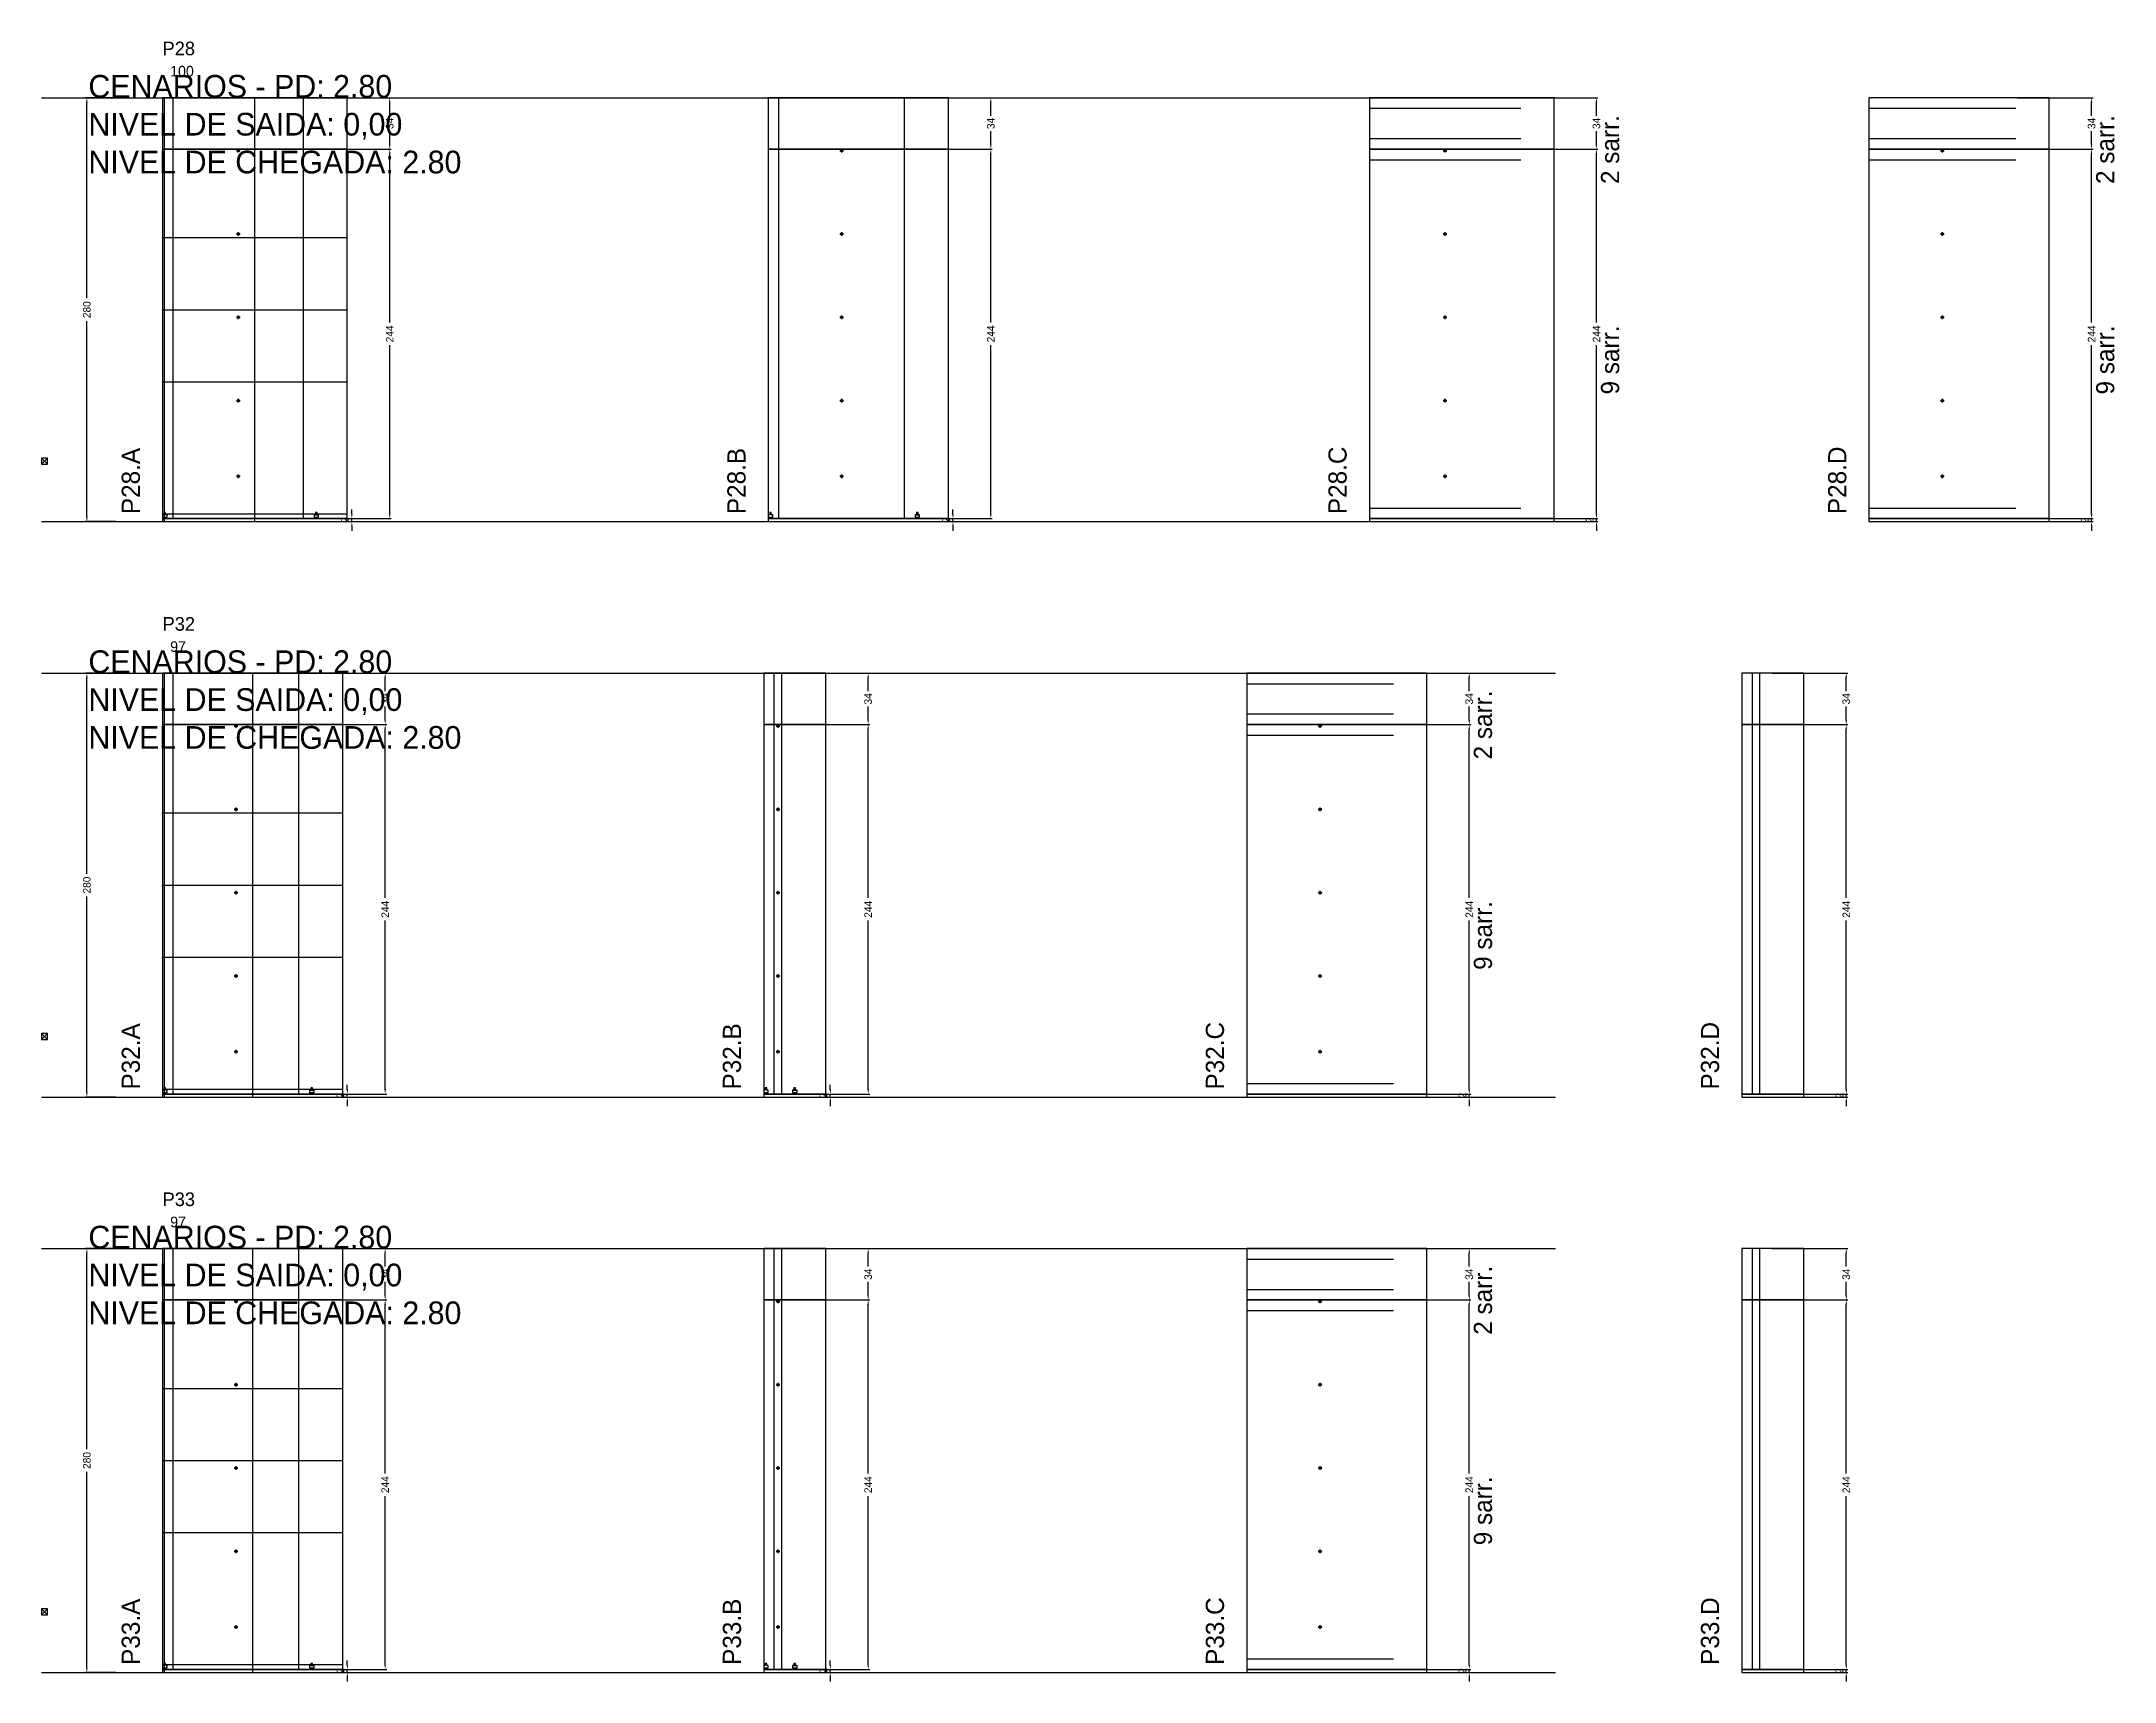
# Model space of a CAD drawing. Header units: centimetres. Extents: x -10500 to 4150, y -6466 to 304.
# Drawn here: x -7000 to -5631, y -4186 to -3103 of the extents above; entities that cross this region are included whole.
import ezdxf

# ---------------------------------------------------------------- set-up
doc = ezdxf.new("R2010")
doc.units = ezdxf.units.CM
doc.linetypes.add('DASHED', pattern=[2, -2])
for name, color, linetype in [('CHAPA', 140, 'Continuous'), ('COTA', 241, 'Continuous'), ('COTAS FURACAO', 16, 'Continuous'), ('Madeira', 30, 'Continuous'), ('MEIO_PONT', 160, 'Continuous'), ('NOMENCLATURA', 7, 'Continuous'), ('Nível', 160, 'Continuous'), ('Painéis', 200, 'Continuous'), ('Perfil Metálico', 150, 'Continuous'), ('SARR_2.2x7', 40, 'Continuous'), ('SARRAFO DE PRESSAO', 200, 'Continuous'), ('texto', 7, 'Continuous'), ('TEXTO_GERAL', 7, 'Continuous')]:
    doc.layers.add(name, color=color, linetype=linetype)
doc.dimstyles.new('PAINEL-NOVA', dxfattribs={"dimtxt": 5, "dimasz": 3, "dimexe": 1, "dimexo": 1, "dimgap": 1, "dimtad": 1, "dimcen": 2.5, "dimazin": 3, "dimtfac": 1, "dimtmove": 0, "dimatfit": 3})

msp = doc.modelspace()

# ---------------------------------------------------------------- texts
at = {"layer": 'NOMENCLATURA'}
for s, p in [('CENARIOS - PD: 2.80', (-6969, -3140)), ('NIVEL DE SAIDA: 0,00', (-6969, -3165)), ('NIVEL DE CHEGADA: 2.80', (-6969, -3190)), ('CENARIOS - PD: 2.80', (-6969, -3520)), ('NIVEL DE SAIDA: 0,00', (-6969, -3545)), ('NIVEL DE CHEGADA: 2.80', (-6969, -3570)), ('CENARIOS - PD: 2.80', (-6969, -3900)), ('NIVEL DE SAIDA: 0,00', (-6969, -3925)), ('NIVEL DE CHEGADA: 2.80', (-6969, -3950))]:
    msp.add_text(s, height=15, dxfattribs=at).set_placement(p)
for s, p in [('2 sarr.', (-5958, -3197)), ('2 sarr.', (-5631, -3197)), ('9 sarr.', (-5958, -3336)), ('9 sarr.', (-5631, -3336)), ('P28.A', (-6935, -3415)), ('P28.B', (-6535, -3415)), ('P28.C', (-6138, -3415)), ('P28.D', (-5808, -3415)), ('2 sarr.', (-6042, -3577)), ('9 sarr.', (-6042, -3716)), ('P32.A', (-6935, -3795)), ('P32.C', (-6219, -3795)), ('P32.D', (-5892, -3795)), ('P32.B', (-6538, -3795)), ('2 sarr.', (-6042, -3957)), ('9 sarr.', (-6042, -4096)), ('P33.A', (-6935, -4175)), ('P33.B', (-6538, -4175)), ('P33.C', (-6219, -4175)), ('P33.D', (-5892, -4175))]:
    msp.add_text(s, height=12, rotation=90, dxfattribs=at).set_placement(p)
at = {"layer": 'texto'}
for s, p in [('100', (-6915, -3126)), ('97', (-6915, -3506)), ('97', (-6915, -3886))]:
    msp.add_text(s, height=7, dxfattribs=at).set_placement(p)
at = {"layer": 'TEXTO_GERAL'}
for s, p in [('P28', (-6920, -3112)), ('P32', (-6920, -3492)), ('P33', (-6920, -3872))]:
    msp.add_text(s, height=9, dxfattribs=at).set_placement(p)

# ---------------------------------------------------------------- blocks, each defined once
blk = doc.blocks.new('_CLOSEDFILLED')
at = {"color": 0, "linetype": 'BYBLOCK'}
blk.add_solid([(-1, 0.16), (0, 0), (-1, -0.16)], dxfattribs=at)
blk = doc.blocks.new('*D261')
for p, q in [((-6951, -3900), (-6971, -3900)), ((-6970, -4032.5), (-6970, -3903)), ((-6970, -4177), (-6970, -4047.5)), ((-6951, -4180), (-6971, -4180))]:
    blk.add_line(p, q)
at = {"layer": 'Defpoints'}
for p in [(-6950, -3900), (-6970, -4180), (-6950, -4180)]:
    blk.add_point(p, dxfattribs=at)
at = {"layer": 'COTA', "xscale": 3, "yscale": 3}
for p, rotation in [((-6970, -3900), 90), ((-6970, -4180), 270)]:
    blk.add_blockref('_CLOSEDFILLED', p, dxfattribs=dict(at, rotation=rotation))
at = {"layer": 'COTA', "insert": (-6970, -4040), "char_height": 5, "attachment_point": 5, "rotation": 90}
blk.add_mtext('280', dxfattribs=at)
blk = doc.blocks.new('MULDURA')
at = {"layer": 'Paineis'}
for p, q in [((0, 0), (4, 4)), ((4, 0), (0, 4))]:
    blk.add_line(p, q, dxfattribs=at)
blk.add_lwpolyline([(0, 0), (4, 0), (4, 4), (0, 4)], close=True, dxfattribs=at)
blk = doc.blocks.new('*D263')
for p, q in [((-6822, -3934), (-6772, -3934)), ((-6773, -4048.5), (-6773, -3937)), ((-6773, -4175), (-6773, -4063.5)), ((-6822, -4178), (-6772, -4178))]:
    blk.add_line(p, q)
at = {"layer": 'Defpoints'}
for p in [(-6823, -3934), (-6823, -4178), (-6773, -4178)]:
    blk.add_point(p, dxfattribs=at)
at = {"layer": 'COTA', "xscale": 3, "yscale": 3}
for p, rotation in [((-6773, -3934), 90), ((-6773, -4178), 270)]:
    blk.add_blockref('_CLOSEDFILLED', p, dxfattribs=dict(at, rotation=rotation))
at = {"layer": 'COTA', "insert": (-6773, -4056), "char_height": 5, "attachment_point": 5, "rotation": 90}
blk.add_mtext('244', dxfattribs=at)
blk = doc.blocks.new('*D264')
for p, q in [((-6822, -3900), (-6772, -3900)), ((-6773, -3912), (-6773, -3903)), ((-6773, -3931), (-6773, -3922)), ((-6822, -3934), (-6772, -3934))]:
    blk.add_line(p, q)
at = {"layer": 'Defpoints'}
for p in [(-6823, -3900), (-6823, -3934), (-6773, -3934)]:
    blk.add_point(p, dxfattribs=at)
at = {"layer": 'COTA', "xscale": 3, "yscale": 3}
for p, rotation in [((-6773, -3900), 90), ((-6773, -3934), 270)]:
    blk.add_blockref('_CLOSEDFILLED', p, dxfattribs=dict(at, rotation=rotation))
at = {"layer": 'COTA', "insert": (-6773, -3917), "char_height": 5, "attachment_point": 5, "rotation": 90}
blk.add_mtext('34', dxfattribs=at)
blk = doc.blocks.new('SLIPTEE')
at = {"layer": 'Paineis'}
blk.add_lwpolyline([(0, 0), (3, 0), (3, 1.5), (2, 1.5), (2, 3), (1, 3), (1, 1.5), (0, 1.5)], close=True, dxfattribs=at)
blk = doc.blocks.new('SLIPTDD')
at = {"layer": 'Paineis'}
blk.add_line((0, 1.5), (3, 1.5), dxfattribs=at)
blk.add_lwpolyline([(0, 0), (3, 0), (3, 1.5), (2, 1.5), (2, 3), (1, 3), (1, 1.5), (0, 1.5)], close=True, dxfattribs=at)
blk = doc.blocks.new('furacao')
at = {"layer": 'COTAS FURACAO'}
for p, q in [((-1.2, 0), (1.2, 0)), ((0, -1.2), (0, 1.2))]:
    blk.add_line(p, q, dxfattribs=at)
blk.add_circle((0, 0), 0.8, dxfattribs=at)
blk = doc.blocks.new('*D266')
for p, q in [((-6503, -3934), (-6453, -3934)), ((-6454, -4048.5), (-6454, -3937)), ((-6454, -4175), (-6454, -4063.5)), ((-6503, -4178), (-6453, -4178))]:
    blk.add_line(p, q)
at = {"layer": 'Defpoints'}
for p in [(-6504, -3934), (-6504, -4178), (-6454, -4178)]:
    blk.add_point(p, dxfattribs=at)
at = {"layer": 'COTA', "xscale": 3, "yscale": 3}
for p, rotation in [((-6454, -3934), 90), ((-6454, -4178), 270)]:
    blk.add_blockref('_CLOSEDFILLED', p, dxfattribs=dict(at, rotation=rotation))
at = {"layer": 'COTA', "insert": (-6454, -4056), "char_height": 5, "attachment_point": 5, "rotation": 90}
blk.add_mtext('244', dxfattribs=at)
blk = doc.blocks.new('*D267')
for p, q in [((-6503, -3900), (-6453, -3900)), ((-6454, -3912), (-6454, -3903)), ((-6454, -3931), (-6454, -3922)), ((-6503, -3934), (-6453, -3934))]:
    blk.add_line(p, q)
at = {"layer": 'Defpoints'}
for p in [(-6504, -3900), (-6504, -3934), (-6454, -3934)]:
    blk.add_point(p, dxfattribs=at)
at = {"layer": 'COTA', "xscale": 3, "yscale": 3}
for p, rotation in [((-6454, -3900), 90), ((-6454, -3934), 270)]:
    blk.add_blockref('_CLOSEDFILLED', p, dxfattribs=dict(at, rotation=rotation))
at = {"layer": 'COTA', "insert": (-6454, -3917), "char_height": 5, "attachment_point": 5, "rotation": 90}
blk.add_mtext('34', dxfattribs=at)
blk = doc.blocks.new('*D269')
for p, q in [((-6106, -3934), (-6056, -3934)), ((-6057, -4048.5), (-6057, -3937)), ((-6057, -4175), (-6057, -4063.5)), ((-6106, -4178), (-6056, -4178))]:
    blk.add_line(p, q)
at = {"layer": 'Defpoints'}
for p in [(-6107, -3934), (-6107, -4178), (-6057, -4178)]:
    blk.add_point(p, dxfattribs=at)
at = {"layer": 'COTA', "xscale": 3, "yscale": 3}
for p, rotation in [((-6057, -3934), 90), ((-6057, -4178), 270)]:
    blk.add_blockref('_CLOSEDFILLED', p, dxfattribs=dict(at, rotation=rotation))
at = {"layer": 'COTA', "insert": (-6057, -4056), "char_height": 5, "attachment_point": 5, "rotation": 90}
blk.add_mtext('244', dxfattribs=at)
blk = doc.blocks.new('*D270')
for p, q in [((-6106, -3900), (-6056, -3900)), ((-6057, -3912), (-6057, -3903)), ((-6057, -3931), (-6057, -3922)), ((-6106, -3934), (-6056, -3934))]:
    blk.add_line(p, q)
at = {"layer": 'Defpoints'}
for p in [(-6107, -3900), (-6107, -3934), (-6057, -3934)]:
    blk.add_point(p, dxfattribs=at)
at = {"layer": 'COTA', "xscale": 3, "yscale": 3}
for p, rotation in [((-6057, -3900), 90), ((-6057, -3934), 270)]:
    blk.add_blockref('_CLOSEDFILLED', p, dxfattribs=dict(at, rotation=rotation))
at = {"layer": 'COTA', "insert": (-6057, -3917), "char_height": 5, "attachment_point": 5, "rotation": 90}
blk.add_mtext('34', dxfattribs=at)
blk = doc.blocks.new('*D272')
for p, q in [((-5857, -3934), (-5807, -3934)), ((-5808, -4048.5), (-5808, -3937)), ((-5808, -4175), (-5808, -4063.5)), ((-5857, -4178), (-5807, -4178))]:
    blk.add_line(p, q)
at = {"layer": 'Defpoints'}
for p in [(-5858, -3934), (-5858, -4178), (-5808, -4178)]:
    blk.add_point(p, dxfattribs=at)
at = {"layer": 'COTA', "xscale": 3, "yscale": 3}
for p, rotation in [((-5808, -3934), 90), ((-5808, -4178), 270)]:
    blk.add_blockref('_CLOSEDFILLED', p, dxfattribs=dict(at, rotation=rotation))
at = {"layer": 'COTA', "insert": (-5808, -4056), "char_height": 5, "attachment_point": 5, "rotation": 90}
blk.add_mtext('244', dxfattribs=at)
blk = doc.blocks.new('*D273')
for p, q in [((-5857, -3900), (-5807, -3900)), ((-5808, -3912), (-5808, -3903)), ((-5808, -3931), (-5808, -3922)), ((-5857, -3934), (-5807, -3934))]:
    blk.add_line(p, q)
at = {"layer": 'Defpoints'}
for p in [(-5858, -3900), (-5858, -3934), (-5808, -3934)]:
    blk.add_point(p, dxfattribs=at)
at = {"layer": 'COTA', "xscale": 3, "yscale": 3}
for p, rotation in [((-5808, -3900), 90), ((-5808, -3934), 270)]:
    blk.add_blockref('_CLOSEDFILLED', p, dxfattribs=dict(at, rotation=rotation))
at = {"layer": 'COTA', "insert": (-5808, -3917), "char_height": 5, "attachment_point": 5, "rotation": 90}
blk.add_mtext('34', dxfattribs=at)
blk = doc.blocks.new('*D235')
for p, q in [((-6951, -3520), (-6971, -3520)), ((-6970, -3652.5), (-6970, -3523)), ((-6970, -3797), (-6970, -3667.5)), ((-6951, -3800), (-6971, -3800))]:
    blk.add_line(p, q)
at = {"layer": 'Defpoints'}
for p in [(-6950, -3520), (-6970, -3800), (-6950, -3800)]:
    blk.add_point(p, dxfattribs=at)
at = {"layer": 'COTA', "xscale": 3, "yscale": 3}
for p, rotation in [((-6970, -3520), 90), ((-6970, -3800), 270)]:
    blk.add_blockref('_CLOSEDFILLED', p, dxfattribs=dict(at, rotation=rotation))
at = {"layer": 'COTA', "insert": (-6970, -3660), "char_height": 5, "attachment_point": 5, "rotation": 90}
blk.add_mtext('280', dxfattribs=at)
blk = doc.blocks.new('*D237')
for p, q in [((-6822, -3554), (-6772, -3554)), ((-6773, -3668.5), (-6773, -3557)), ((-6773, -3795), (-6773, -3683.5)), ((-6822, -3798), (-6772, -3798))]:
    blk.add_line(p, q)
at = {"layer": 'Defpoints'}
for p in [(-6823, -3554), (-6823, -3798), (-6773, -3798)]:
    blk.add_point(p, dxfattribs=at)
at = {"layer": 'COTA', "xscale": 3, "yscale": 3}
for p, rotation in [((-6773, -3554), 90), ((-6773, -3798), 270)]:
    blk.add_blockref('_CLOSEDFILLED', p, dxfattribs=dict(at, rotation=rotation))
at = {"layer": 'COTA', "insert": (-6773, -3676), "char_height": 5, "attachment_point": 5, "rotation": 90}
blk.add_mtext('244', dxfattribs=at)
blk = doc.blocks.new('*D238')
for p, q in [((-6822, -3520), (-6772, -3520)), ((-6773, -3532), (-6773, -3523)), ((-6773, -3551), (-6773, -3542)), ((-6822, -3554), (-6772, -3554))]:
    blk.add_line(p, q)
at = {"layer": 'Defpoints'}
for p in [(-6823, -3520), (-6823, -3554), (-6773, -3554)]:
    blk.add_point(p, dxfattribs=at)
at = {"layer": 'COTA', "xscale": 3, "yscale": 3}
for p, rotation in [((-6773, -3520), 90), ((-6773, -3554), 270)]:
    blk.add_blockref('_CLOSEDFILLED', p, dxfattribs=dict(at, rotation=rotation))
at = {"layer": 'COTA', "insert": (-6773, -3537), "char_height": 5, "attachment_point": 5, "rotation": 90}
blk.add_mtext('34', dxfattribs=at)
blk = doc.blocks.new('*D240')
for p, q in [((-6503, -3554), (-6453, -3554)), ((-6454, -3668.5), (-6454, -3557)), ((-6454, -3795), (-6454, -3683.5)), ((-6503, -3798), (-6453, -3798))]:
    blk.add_line(p, q)
at = {"layer": 'Defpoints'}
for p in [(-6504, -3554), (-6504, -3798), (-6454, -3798)]:
    blk.add_point(p, dxfattribs=at)
at = {"layer": 'COTA', "xscale": 3, "yscale": 3}
for p, rotation in [((-6454, -3554), 90), ((-6454, -3798), 270)]:
    blk.add_blockref('_CLOSEDFILLED', p, dxfattribs=dict(at, rotation=rotation))
at = {"layer": 'COTA', "insert": (-6454, -3676), "char_height": 5, "attachment_point": 5, "rotation": 90}
blk.add_mtext('244', dxfattribs=at)
blk = doc.blocks.new('*D241')
for p, q in [((-6503, -3520), (-6453, -3520)), ((-6454, -3532), (-6454, -3523)), ((-6454, -3551), (-6454, -3542)), ((-6503, -3554), (-6453, -3554))]:
    blk.add_line(p, q)
at = {"layer": 'Defpoints'}
for p in [(-6504, -3520), (-6504, -3554), (-6454, -3554)]:
    blk.add_point(p, dxfattribs=at)
at = {"layer": 'COTA', "xscale": 3, "yscale": 3}
for p, rotation in [((-6454, -3520), 90), ((-6454, -3554), 270)]:
    blk.add_blockref('_CLOSEDFILLED', p, dxfattribs=dict(at, rotation=rotation))
at = {"layer": 'COTA', "insert": (-6454, -3537), "char_height": 5, "attachment_point": 5, "rotation": 90}
blk.add_mtext('34', dxfattribs=at)
blk = doc.blocks.new('*D243')
for p, q in [((-6106, -3554), (-6056, -3554)), ((-6057, -3668.5), (-6057, -3557)), ((-6057, -3795), (-6057, -3683.5)), ((-6106, -3798), (-6056, -3798))]:
    blk.add_line(p, q)
at = {"layer": 'Defpoints'}
for p in [(-6107, -3554), (-6107, -3798), (-6057, -3798)]:
    blk.add_point(p, dxfattribs=at)
at = {"layer": 'COTA', "xscale": 3, "yscale": 3}
for p, rotation in [((-6057, -3554), 90), ((-6057, -3798), 270)]:
    blk.add_blockref('_CLOSEDFILLED', p, dxfattribs=dict(at, rotation=rotation))
at = {"layer": 'COTA', "insert": (-6057, -3676), "char_height": 5, "attachment_point": 5, "rotation": 90}
blk.add_mtext('244', dxfattribs=at)
blk = doc.blocks.new('*D244')
for p, q in [((-6106, -3520), (-6056, -3520)), ((-6057, -3532), (-6057, -3523)), ((-6057, -3551), (-6057, -3542)), ((-6106, -3554), (-6056, -3554))]:
    blk.add_line(p, q)
at = {"layer": 'Defpoints'}
for p in [(-6107, -3520), (-6107, -3554), (-6057, -3554)]:
    blk.add_point(p, dxfattribs=at)
at = {"layer": 'COTA', "xscale": 3, "yscale": 3}
for p, rotation in [((-6057, -3520), 90), ((-6057, -3554), 270)]:
    blk.add_blockref('_CLOSEDFILLED', p, dxfattribs=dict(at, rotation=rotation))
at = {"layer": 'COTA', "insert": (-6057, -3537), "char_height": 5, "attachment_point": 5, "rotation": 90}
blk.add_mtext('34', dxfattribs=at)
blk = doc.blocks.new('*D246')
for p, q in [((-5857, -3554), (-5807, -3554)), ((-5808, -3668.5), (-5808, -3557)), ((-5808, -3795), (-5808, -3683.5)), ((-5857, -3798), (-5807, -3798))]:
    blk.add_line(p, q)
at = {"layer": 'Defpoints'}
for p in [(-5858, -3554), (-5858, -3798), (-5808, -3798)]:
    blk.add_point(p, dxfattribs=at)
at = {"layer": 'COTA', "xscale": 3, "yscale": 3}
for p, rotation in [((-5808, -3554), 90), ((-5808, -3798), 270)]:
    blk.add_blockref('_CLOSEDFILLED', p, dxfattribs=dict(at, rotation=rotation))
at = {"layer": 'COTA', "insert": (-5808, -3676), "char_height": 5, "attachment_point": 5, "rotation": 90}
blk.add_mtext('244', dxfattribs=at)
blk = doc.blocks.new('*D247')
for p, q in [((-5857, -3520), (-5807, -3520)), ((-5808, -3532), (-5808, -3523)), ((-5808, -3551), (-5808, -3542)), ((-5857, -3554), (-5807, -3554))]:
    blk.add_line(p, q)
at = {"layer": 'Defpoints'}
for p in [(-5858, -3520), (-5858, -3554), (-5808, -3554)]:
    blk.add_point(p, dxfattribs=at)
at = {"layer": 'COTA', "xscale": 3, "yscale": 3}
for p, rotation in [((-5808, -3520), 90), ((-5808, -3554), 270)]:
    blk.add_blockref('_CLOSEDFILLED', p, dxfattribs=dict(at, rotation=rotation))
at = {"layer": 'COTA', "insert": (-5808, -3537), "char_height": 5, "attachment_point": 5, "rotation": 90}
blk.add_mtext('34', dxfattribs=at)
blk = doc.blocks.new('*D209')
for p, q in [((-6951, -3140), (-6971, -3140)), ((-6970, -3272.5), (-6970, -3143)), ((-6970, -3417), (-6970, -3287.5)), ((-6951, -3420), (-6971, -3420))]:
    blk.add_line(p, q)
at = {"layer": 'Defpoints'}
for p in [(-6950, -3140), (-6970, -3420), (-6950, -3420)]:
    blk.add_point(p, dxfattribs=at)
at = {"layer": 'COTA', "xscale": 3, "yscale": 3}
for p, rotation in [((-6970, -3140), 90), ((-6970, -3420), 270)]:
    blk.add_blockref('_CLOSEDFILLED', p, dxfattribs=dict(at, rotation=rotation))
at = {"layer": 'COTA', "insert": (-6970, -3280), "char_height": 5, "attachment_point": 5, "rotation": 90}
blk.add_mtext('280', dxfattribs=at)
blk = doc.blocks.new('*D211')
for p, q in [((-6819, -3174), (-6769, -3174)), ((-6770, -3288.5), (-6770, -3177)), ((-6770, -3415), (-6770, -3303.5)), ((-6819, -3418), (-6769, -3418))]:
    blk.add_line(p, q)
at = {"layer": 'Defpoints'}
for p in [(-6820, -3174), (-6820, -3418), (-6770, -3418)]:
    blk.add_point(p, dxfattribs=at)
at = {"layer": 'COTA', "xscale": 3, "yscale": 3}
for p, rotation in [((-6770, -3174), 90), ((-6770, -3418), 270)]:
    blk.add_blockref('_CLOSEDFILLED', p, dxfattribs=dict(at, rotation=rotation))
at = {"layer": 'COTA', "insert": (-6770, -3296), "char_height": 5, "attachment_point": 5, "rotation": 90}
blk.add_mtext('244', dxfattribs=at)
blk = doc.blocks.new('*D212')
for p, q in [((-6819, -3140), (-6769, -3140)), ((-6770, -3152), (-6770, -3143)), ((-6770, -3171), (-6770, -3162)), ((-6819, -3174), (-6769, -3174))]:
    blk.add_line(p, q)
at = {"layer": 'Defpoints'}
for p in [(-6820, -3140), (-6820, -3174), (-6770, -3174)]:
    blk.add_point(p, dxfattribs=at)
at = {"layer": 'COTA', "xscale": 3, "yscale": 3}
for p, rotation in [((-6770, -3140), 90), ((-6770, -3174), 270)]:
    blk.add_blockref('_CLOSEDFILLED', p, dxfattribs=dict(at, rotation=rotation))
at = {"layer": 'COTA', "insert": (-6770, -3157), "char_height": 5, "attachment_point": 5, "rotation": 90}
blk.add_mtext('34', dxfattribs=at)
blk = doc.blocks.new('*D214')
for p, q in [((-6422, -3174), (-6372, -3174)), ((-6373, -3288.5), (-6373, -3177)), ((-6373, -3415), (-6373, -3303.5)), ((-6422, -3418), (-6372, -3418))]:
    blk.add_line(p, q)
at = {"layer": 'Defpoints'}
for p in [(-6423, -3174), (-6423, -3418), (-6373, -3418)]:
    blk.add_point(p, dxfattribs=at)
at = {"layer": 'COTA', "xscale": 3, "yscale": 3}
for p, rotation in [((-6373, -3174), 90), ((-6373, -3418), 270)]:
    blk.add_blockref('_CLOSEDFILLED', p, dxfattribs=dict(at, rotation=rotation))
at = {"layer": 'COTA', "insert": (-6373, -3296), "char_height": 5, "attachment_point": 5, "rotation": 90}
blk.add_mtext('244', dxfattribs=at)
blk = doc.blocks.new('*D215')
for p, q in [((-6422, -3140), (-6372, -3140)), ((-6373, -3152), (-6373, -3143)), ((-6373, -3171), (-6373, -3162)), ((-6422, -3174), (-6372, -3174))]:
    blk.add_line(p, q)
at = {"layer": 'Defpoints'}
for p in [(-6423, -3140), (-6423, -3174), (-6373, -3174)]:
    blk.add_point(p, dxfattribs=at)
at = {"layer": 'COTA', "xscale": 3, "yscale": 3}
for p, rotation in [((-6373, -3140), 90), ((-6373, -3174), 270)]:
    blk.add_blockref('_CLOSEDFILLED', p, dxfattribs=dict(at, rotation=rotation))
at = {"layer": 'COTA', "insert": (-6373, -3157), "char_height": 5, "attachment_point": 5, "rotation": 90}
blk.add_mtext('34', dxfattribs=at)
blk = doc.blocks.new('*D217')
for p, q in [((-6022, -3174), (-5972, -3174)), ((-5973, -3288.5), (-5973, -3177)), ((-5973, -3415), (-5973, -3303.5)), ((-6022, -3418), (-5972, -3418))]:
    blk.add_line(p, q)
at = {"layer": 'Defpoints'}
for p in [(-6023, -3174), (-6023, -3418), (-5973, -3418)]:
    blk.add_point(p, dxfattribs=at)
at = {"layer": 'COTA', "xscale": 3, "yscale": 3}
for p, rotation in [((-5973, -3174), 90), ((-5973, -3418), 270)]:
    blk.add_blockref('_CLOSEDFILLED', p, dxfattribs=dict(at, rotation=rotation))
at = {"layer": 'COTA', "insert": (-5973, -3296), "char_height": 5, "attachment_point": 5, "rotation": 90}
blk.add_mtext('244', dxfattribs=at)
blk = doc.blocks.new('*D218')
for p, q in [((-6022, -3140), (-5972, -3140)), ((-5973, -3152), (-5973, -3143)), ((-5973, -3171), (-5973, -3162)), ((-6022, -3174), (-5972, -3174))]:
    blk.add_line(p, q)
at = {"layer": 'Defpoints'}
for p in [(-6023, -3140), (-6023, -3174), (-5973, -3174)]:
    blk.add_point(p, dxfattribs=at)
at = {"layer": 'COTA', "xscale": 3, "yscale": 3}
for p, rotation in [((-5973, -3140), 90), ((-5973, -3174), 270)]:
    blk.add_blockref('_CLOSEDFILLED', p, dxfattribs=dict(at, rotation=rotation))
at = {"layer": 'COTA', "insert": (-5973, -3157), "char_height": 5, "attachment_point": 5, "rotation": 90}
blk.add_mtext('34', dxfattribs=at)
blk = doc.blocks.new('*D220')
for p, q in [((-5695, -3174), (-5645, -3174)), ((-5646, -3288.5), (-5646, -3177)), ((-5646, -3415), (-5646, -3303.5)), ((-5695, -3418), (-5645, -3418))]:
    blk.add_line(p, q)
at = {"layer": 'Defpoints'}
for p in [(-5696, -3174), (-5696, -3418), (-5646, -3418)]:
    blk.add_point(p, dxfattribs=at)
at = {"layer": 'COTA', "xscale": 3, "yscale": 3}
for p, rotation in [((-5646, -3174), 90), ((-5646, -3418), 270)]:
    blk.add_blockref('_CLOSEDFILLED', p, dxfattribs=dict(at, rotation=rotation))
at = {"layer": 'COTA', "insert": (-5646, -3296), "char_height": 5, "attachment_point": 5, "rotation": 90}
blk.add_mtext('244', dxfattribs=at)
blk = doc.blocks.new('*D221')
for p, q in [((-5695, -3140), (-5645, -3140)), ((-5646, -3152), (-5646, -3143)), ((-5646, -3171), (-5646, -3162)), ((-5695, -3174), (-5645, -3174))]:
    blk.add_line(p, q)
at = {"layer": 'Defpoints'}
for p in [(-5696, -3140), (-5696, -3174), (-5646, -3174)]:
    blk.add_point(p, dxfattribs=at)
at = {"layer": 'COTA', "xscale": 3, "yscale": 3}
for p, rotation in [((-5646, -3140), 90), ((-5646, -3174), 270)]:
    blk.add_blockref('_CLOSEDFILLED', p, dxfattribs=dict(at, rotation=rotation))
at = {"layer": 'COTA', "insert": (-5646, -3157), "char_height": 5, "attachment_point": 5, "rotation": 90}
blk.add_mtext('34', dxfattribs=at)

# ---------------------------------------------------------------- dimensions: what is measured, and where the dimension line sits
at = {"layer": 'COTA'}
for base, p1, p2, picture, middle in [((-6970, -3420), (-6950, -3420), (-6950, -3140), '*D209', (-6970, -3280)), ((-6770, -3174), (-6820, -3174), (-6820, -3140), '*D212', (-6770, -3157)), ((-6373, -3174), (-6423, -3174), (-6423, -3140), '*D215', (-6373, -3157)), ((-5973, -3174), (-6023, -3174), (-6023, -3140), '*D218', (-5973, -3157)), ((-5646, -3174), (-5696, -3174), (-5696, -3140), '*D221', (-5646, -3157)), ((-6770, -3418), (-6820, -3418), (-6820, -3174), '*D211', (-6770, -3296)), ((-6373, -3418), (-6423, -3418), (-6423, -3174), '*D214', (-6373, -3296)), ((-5973, -3418), (-6023, -3418), (-6023, -3174), '*D217', (-5973, -3296)), ((-5646, -3418), (-5696, -3418), (-5696, -3174), '*D220', (-5646, -3296)), ((-6970, -3800), (-6950, -3800), (-6950, -3520), '*D235', (-6970, -3660)), ((-6773, -3554), (-6823, -3554), (-6823, -3520), '*D238', (-6773, -3537)), ((-6454, -3554), (-6504, -3554), (-6504, -3520), '*D241', (-6454, -3537)), ((-6057, -3554), (-6107, -3554), (-6107, -3520), '*D244', (-6057, -3537)), ((-5808, -3554), (-5858, -3554), (-5858, -3520), '*D247', (-5808, -3537)), ((-6773, -3798), (-6823, -3798), (-6823, -3554), '*D237', (-6773, -3676)), ((-6454, -3798), (-6504, -3798), (-6504, -3554), '*D240', (-6454, -3676)), ((-6057, -3798), (-6107, -3798), (-6107, -3554), '*D243', (-6057, -3676)), ((-5808, -3798), (-5858, -3798), (-5858, -3554), '*D246', (-5808, -3676)), ((-6970, -4180), (-6950, -4180), (-6950, -3900), '*D261', (-6970, -4040)), ((-6773, -3934), (-6823, -3934), (-6823, -3900), '*D264', (-6773, -3917)), ((-6454, -3934), (-6504, -3934), (-6504, -3900), '*D267', (-6454, -3917)), ((-6057, -3934), (-6107, -3934), (-6107, -3900), '*D270', (-6057, -3917)), ((-5808, -3934), (-5858, -3934), (-5858, -3900), '*D273', (-5808, -3917)), ((-6773, -4178), (-6823, -4178), (-6823, -3934), '*D263', (-6773, -4056)), ((-6454, -4178), (-6504, -4178), (-6504, -3934), '*D266', (-6454, -4056)), ((-6057, -4178), (-6107, -4178), (-6107, -3934), '*D269', (-6057, -4056)), ((-5808, -4178), (-5858, -4178), (-5858, -3934), '*D272', (-5808, -4056))]:
    dim = msp.add_linear_dim(base=base, p1=p1, p2=p2, angle=90, dimstyle='PAINEL-NOVA', dxfattribs=at)
    dim.commit()
    dim.dimension.update_dxf_attribs({"geometry": picture, "text_midpoint": middle})
for base, p1, p2 in [((-6795, -3420), (-6820, -3420), (-6820, -3418)), ((-6398, -3420), (-6423, -3420), (-6423, -3418)), ((-5973, -3420), (-6023, -3420), (-6023, -3418)), ((-5646, -3420), (-5696, -3420), (-5696, -3418)), ((-6798, -3800), (-6823, -3800), (-6823, -3798)), ((-6479, -3800), (-6504, -3800), (-6504, -3798)), ((-6057, -3800), (-6107, -3800), (-6107, -3798)), ((-5808, -3800), (-5858, -3800), (-5858, -3798)), ((-6798, -4180), (-6823, -4180), (-6823, -4178)), ((-6479, -4180), (-6504, -4180), (-6504, -4178)), ((-6057, -4180), (-6107, -4180), (-6107, -4178)), ((-5808, -4180), (-5858, -4180), (-5858, -4178))]:
    msp.add_linear_dim(base=base, p1=p1, p2=p2, angle=90, dimstyle='PAINEL-NOVA', dxfattribs=at).render()

# ---------------------------------------------------------------- linework, layer by layer
at = {"layer": 'CHAPA'}
for points in [[(-6920, -3420), (-6918.8, -3420), (-6918.8, -3140), (-6920, -3140)], [(-6920, -3800), (-6918.8, -3800), (-6918.8, -3520), (-6920, -3520)], [(-6920, -4180), (-6918.8, -4180), (-6918.8, -3900), (-6920, -3900)]]:
    msp.add_lwpolyline(points, close=True, dxfattribs=at)
at = {"layer": 'Madeira'}
for points in [[(-6920, -3232.4), (-6798, -3232.4)], [(-6920, -3327.6), (-6798, -3327.6)], [(-6920, -3612.4), (-6801, -3612.4)], [(-6920, -3707.6), (-6801, -3707.6)], [(-6920, -3992.4), (-6801, -3992.4)], [(-6920, -4087.6), (-6801, -4087.6)]]:
    msp.add_lwpolyline(points, dxfattribs=at)
at = {"layer": 'MEIO_PONT'}
for points in [[(-6920, -3280), (-6798, -3280)], [(-6920, -3660), (-6801, -3660)], [(-6920, -4040), (-6801, -4040)]]:
    msp.add_lwpolyline(points, dxfattribs=at)
at = {"layer": 'Nível', "linetype": 'DASHED'}
for points in [[(-7000, -3140), (-6000, -3140)], [(-7000, -3420), (-6000, -3420)], [(-7000, -3520), (-6000, -3520)], [(-7000, -3800), (-6000, -3800)], [(-7000, -3900), (-6000, -3900)], [(-7000, -4180), (-6000, -4180)]]:
    msp.add_lwpolyline(points, dxfattribs=at)
at = {"layer": 'Painéis'}
for points in [[(-6920, -3174), (-6798, -3174), (-6798, -3140), (-6920, -3140)], [(-6920, -3420), (-6798, -3420), (-6798, -3140), (-6920, -3140)], [(-6520, -3174), (-6401, -3174), (-6401, -3140), (-6520, -3140)], [(-6123, -3174), (-6001, -3174), (-6001, -3140), (-6123, -3140)], [(-5793, -3174), (-5674, -3174), (-5674, -3140), (-5793, -3140)], [(-6920, -3418), (-6798, -3418), (-6798, -3174), (-6920, -3174)], [(-6520, -3418), (-6401, -3418), (-6401, -3174), (-6520, -3174)], [(-6123, -3418), (-6001, -3418), (-6001, -3174), (-6123, -3174)], [(-5793, -3418), (-5674, -3418), (-5674, -3174), (-5793, -3174)], [(-6920, -3420), (-6798, -3420), (-6798, -3418), (-6920, -3418)], [(-6520, -3420), (-6401, -3420), (-6401, -3418), (-6520, -3418)], [(-6123, -3420), (-6001, -3420), (-6001, -3418), (-6123, -3418)], [(-5793, -3420), (-5674, -3420), (-5674, -3418), (-5793, -3418)], [(-6920, -3554), (-6801, -3554), (-6801, -3520), (-6920, -3520)], [(-6920, -3800), (-6801, -3800), (-6801, -3520), (-6920, -3520)], [(-6523, -3554), (-6482, -3554), (-6482, -3520), (-6523, -3520)], [(-6204, -3554), (-6085, -3554), (-6085, -3520), (-6204, -3520)], [(-5877, -3554), (-5836, -3554), (-5836, -3520), (-5877, -3520)], [(-6920, -3798), (-6801, -3798), (-6801, -3554), (-6920, -3554)], [(-6523, -3798), (-6482, -3798), (-6482, -3554), (-6523, -3554)], [(-6204, -3798), (-6085, -3798), (-6085, -3554), (-6204, -3554)], [(-5877, -3798), (-5836, -3798), (-5836, -3554), (-5877, -3554)], [(-6920, -3800), (-6801, -3800), (-6801, -3798), (-6920, -3798)], [(-6523, -3800), (-6482, -3800), (-6482, -3798), (-6523, -3798)], [(-6204, -3800), (-6085, -3800), (-6085, -3798), (-6204, -3798)], [(-5877, -3800), (-5836, -3800), (-5836, -3798), (-5877, -3798)], [(-6920, -3934), (-6801, -3934), (-6801, -3900), (-6920, -3900)], [(-6920, -4180), (-6801, -4180), (-6801, -3900), (-6920, -3900)], [(-6523, -3934), (-6482, -3934), (-6482, -3900), (-6523, -3900)], [(-6204, -3934), (-6085, -3934), (-6085, -3900), (-6204, -3900)], [(-5877, -3934), (-5836, -3934), (-5836, -3900), (-5877, -3900)], [(-6920, -4178), (-6801, -4178), (-6801, -3934), (-6920, -3934)], [(-6523, -4178), (-6482, -4178), (-6482, -3934), (-6523, -3934)], [(-6204, -4178), (-6085, -4178), (-6085, -3934), (-6204, -3934)], [(-5877, -4178), (-5836, -4178), (-5836, -3934), (-5877, -3934)], [(-6920, -4180), (-6801, -4180), (-6801, -4178), (-6920, -4178)], [(-6523, -4180), (-6482, -4180), (-6482, -4178), (-6523, -4178)], [(-6204, -4180), (-6085, -4180), (-6085, -4178), (-6204, -4178)], [(-5877, -4180), (-5836, -4180), (-5836, -4178), (-5877, -4178)]]:
    msp.add_lwpolyline(points, close=True, dxfattribs=at)
at = {"layer": 'Perfil Metálico'}
for p, q in [((-6859, -3420), (-6859, -3140)), ((-6860.5, -3800), (-6860.5, -3520)), ((-6860.5, -4180), (-6860.5, -3900))]:
    msp.add_line(p, q, dxfattribs=at)
at = {"layer": 'SARR_2.2x7'}
for points in [[(-6913, -3174), (-6913, -3140)], [(-6827, -3174), (-6827, -3140)], [(-6513, -3174), (-6513, -3140)], [(-6430, -3174), (-6430, -3140)], [(-6123, -3147), (-6023, -3147)], [(-5793, -3147), (-5696, -3147)], [(-6123, -3167), (-6023, -3167)], [(-5793, -3167), (-5696, -3167)], [(-6123, -3181), (-6023, -3181)], [(-5793, -3181), (-5696, -3181)], [(-6123, -3411), (-6023, -3411)], [(-5793, -3411), (-5696, -3411)], [(-6913, -3554), (-6913, -3520)], [(-6830, -3554), (-6830, -3520)], [(-6516, -3554), (-6516, -3520)], [(-6511, -3554), (-6511, -3520)], [(-6204, -3527), (-6107, -3527)], [(-5870, -3554), (-5870, -3520)], [(-5865, -3554), (-5865, -3520)], [(-6204, -3547), (-6107, -3547)], [(-6204, -3561), (-6107, -3561)], [(-6204, -3791), (-6107, -3791)], [(-6913, -3934), (-6913, -3900)], [(-6830, -3934), (-6830, -3900)], [(-6516, -3934), (-6516, -3900)], [(-6511, -3934), (-6511, -3900)], [(-5870, -3934), (-5870, -3900)], [(-5865, -3934), (-5865, -3900)], [(-6204, -3907), (-6107, -3907)], [(-6204, -3927), (-6107, -3927)], [(-6204, -3941), (-6107, -3941)], [(-6204, -4171), (-6107, -4171)]]:
    msp.add_lwpolyline(points, dxfattribs=at)
at = {"layer": 'SARR_2.2x7', "linetype": 'DASHED'}
for points in [[(-6913, -3418), (-6913, -3174)], [(-6827, -3418), (-6827, -3174)], [(-6513, -3418), (-6513, -3174)], [(-6430, -3418), (-6430, -3174)], [(-6913, -3798), (-6913, -3554)], [(-6830, -3798), (-6830, -3554)], [(-6516, -3798), (-6516, -3554)], [(-6511, -3798), (-6511, -3554)], [(-5870, -3798), (-5870, -3554)], [(-5865, -3798), (-5865, -3554)], [(-6913, -4178), (-6913, -3934)], [(-6830, -4178), (-6830, -3934)], [(-6516, -4178), (-6516, -3934)], [(-6511, -4178), (-6511, -3934)], [(-5870, -4178), (-5870, -3934)], [(-5865, -4178), (-5865, -3934)]]:
    msp.add_lwpolyline(points, dxfattribs=at)
at = {"layer": 'SARRAFO DE PRESSAO'}
for points in [[(-6920, -3420), (-6798, -3420), (-6798, -3415), (-6920, -3415)], [(-6920, -3800), (-6801, -3800), (-6801, -3795), (-6920, -3795)], [(-6920, -4180), (-6801, -4180), (-6801, -4175), (-6920, -4175)]]:
    msp.add_lwpolyline(points, close=True, dxfattribs=at)

# ---------------------------------------------------------------- block references
at = {"layer": 'COTA'}
for name, p in [('furacao', (-6870, -3175)), ('furacao', (-6471.5, -3175)), ('furacao', (-6073, -3175)), ('furacao', (-5744.5, -3175)), ('furacao', (-6870, -3230)), ('furacao', (-6471.5, -3230)), ('furacao', (-6073, -3230)), ('furacao', (-5744.5, -3230)), ('furacao', (-6870, -3285)), ('furacao', (-6471.5, -3285)), ('furacao', (-6073, -3285)), ('furacao', (-5744.5, -3285)), ('furacao', (-6870, -3340)), ('furacao', (-6471.5, -3340)), ('furacao', (-6073, -3340)), ('furacao', (-5744.5, -3340)), ('MULDURA', (-7000, -3382)), ('furacao', (-6870, -3390)), ('furacao', (-6471.5, -3390)), ('furacao', (-6073, -3390)), ('furacao', (-5744.5, -3390)), ('SLIPTEE', (-6920, -3417)), ('SLIPTDD', (-6820, -3417)), ('SLIPTEE', (-6520, -3417)), ('SLIPTDD', (-6423, -3417)), ('furacao', (-6871.5, -3555)), ('furacao', (-6513.5, -3555)), ('furacao', (-6155.5, -3555)), ('furacao', (-6871.5, -3610)), ('furacao', (-6513.5, -3610)), ('furacao', (-6155.5, -3610)), ('furacao', (-6871.5, -3665)), ('furacao', (-6513.5, -3665)), ('furacao', (-6155.5, -3665)), ('furacao', (-6871.5, -3720)), ('furacao', (-6513.5, -3720)), ('furacao', (-6155.5, -3720)), ('MULDURA', (-7000, -3762)), ('furacao', (-6871.5, -3770)), ('furacao', (-6513.5, -3770)), ('furacao', (-6155.5, -3770)), ('SLIPTEE', (-6920, -3797)), ('SLIPTDD', (-6823, -3797)), ('SLIPTEE', (-6523, -3797)), ('SLIPTDD', (-6504, -3797)), ('furacao', (-6871.5, -3935)), ('furacao', (-6513.5, -3935)), ('furacao', (-6155.5, -3935)), ('furacao', (-6871.5, -3990)), ('furacao', (-6513.5, -3990)), ('furacao', (-6155.5, -3990)), ('furacao', (-6871.5, -4045)), ('furacao', (-6513.5, -4045)), ('furacao', (-6155.5, -4045)), ('furacao', (-6871.5, -4100)), ('furacao', (-6513.5, -4100)), ('furacao', (-6155.5, -4100)), ('MULDURA', (-7000, -4142)), ('furacao', (-6871.5, -4150)), ('furacao', (-6513.5, -4150)), ('furacao', (-6155.5, -4150)), ('SLIPTEE', (-6920, -4177)), ('SLIPTDD', (-6823, -4177)), ('SLIPTEE', (-6523, -4177)), ('SLIPTDD', (-6504, -4177))]:
    msp.add_blockref(name, p, dxfattribs=at)

msp.set_redraw_order([(e.dxf.handle, doc.entitydb.next_handle()) for e in msp.query("TEXT MTEXT ATTDEF DIMENSION ARC_DIMENSION")])  # texts and dimensions are drawn at this point

doc.saveas('drawing.dxf')
